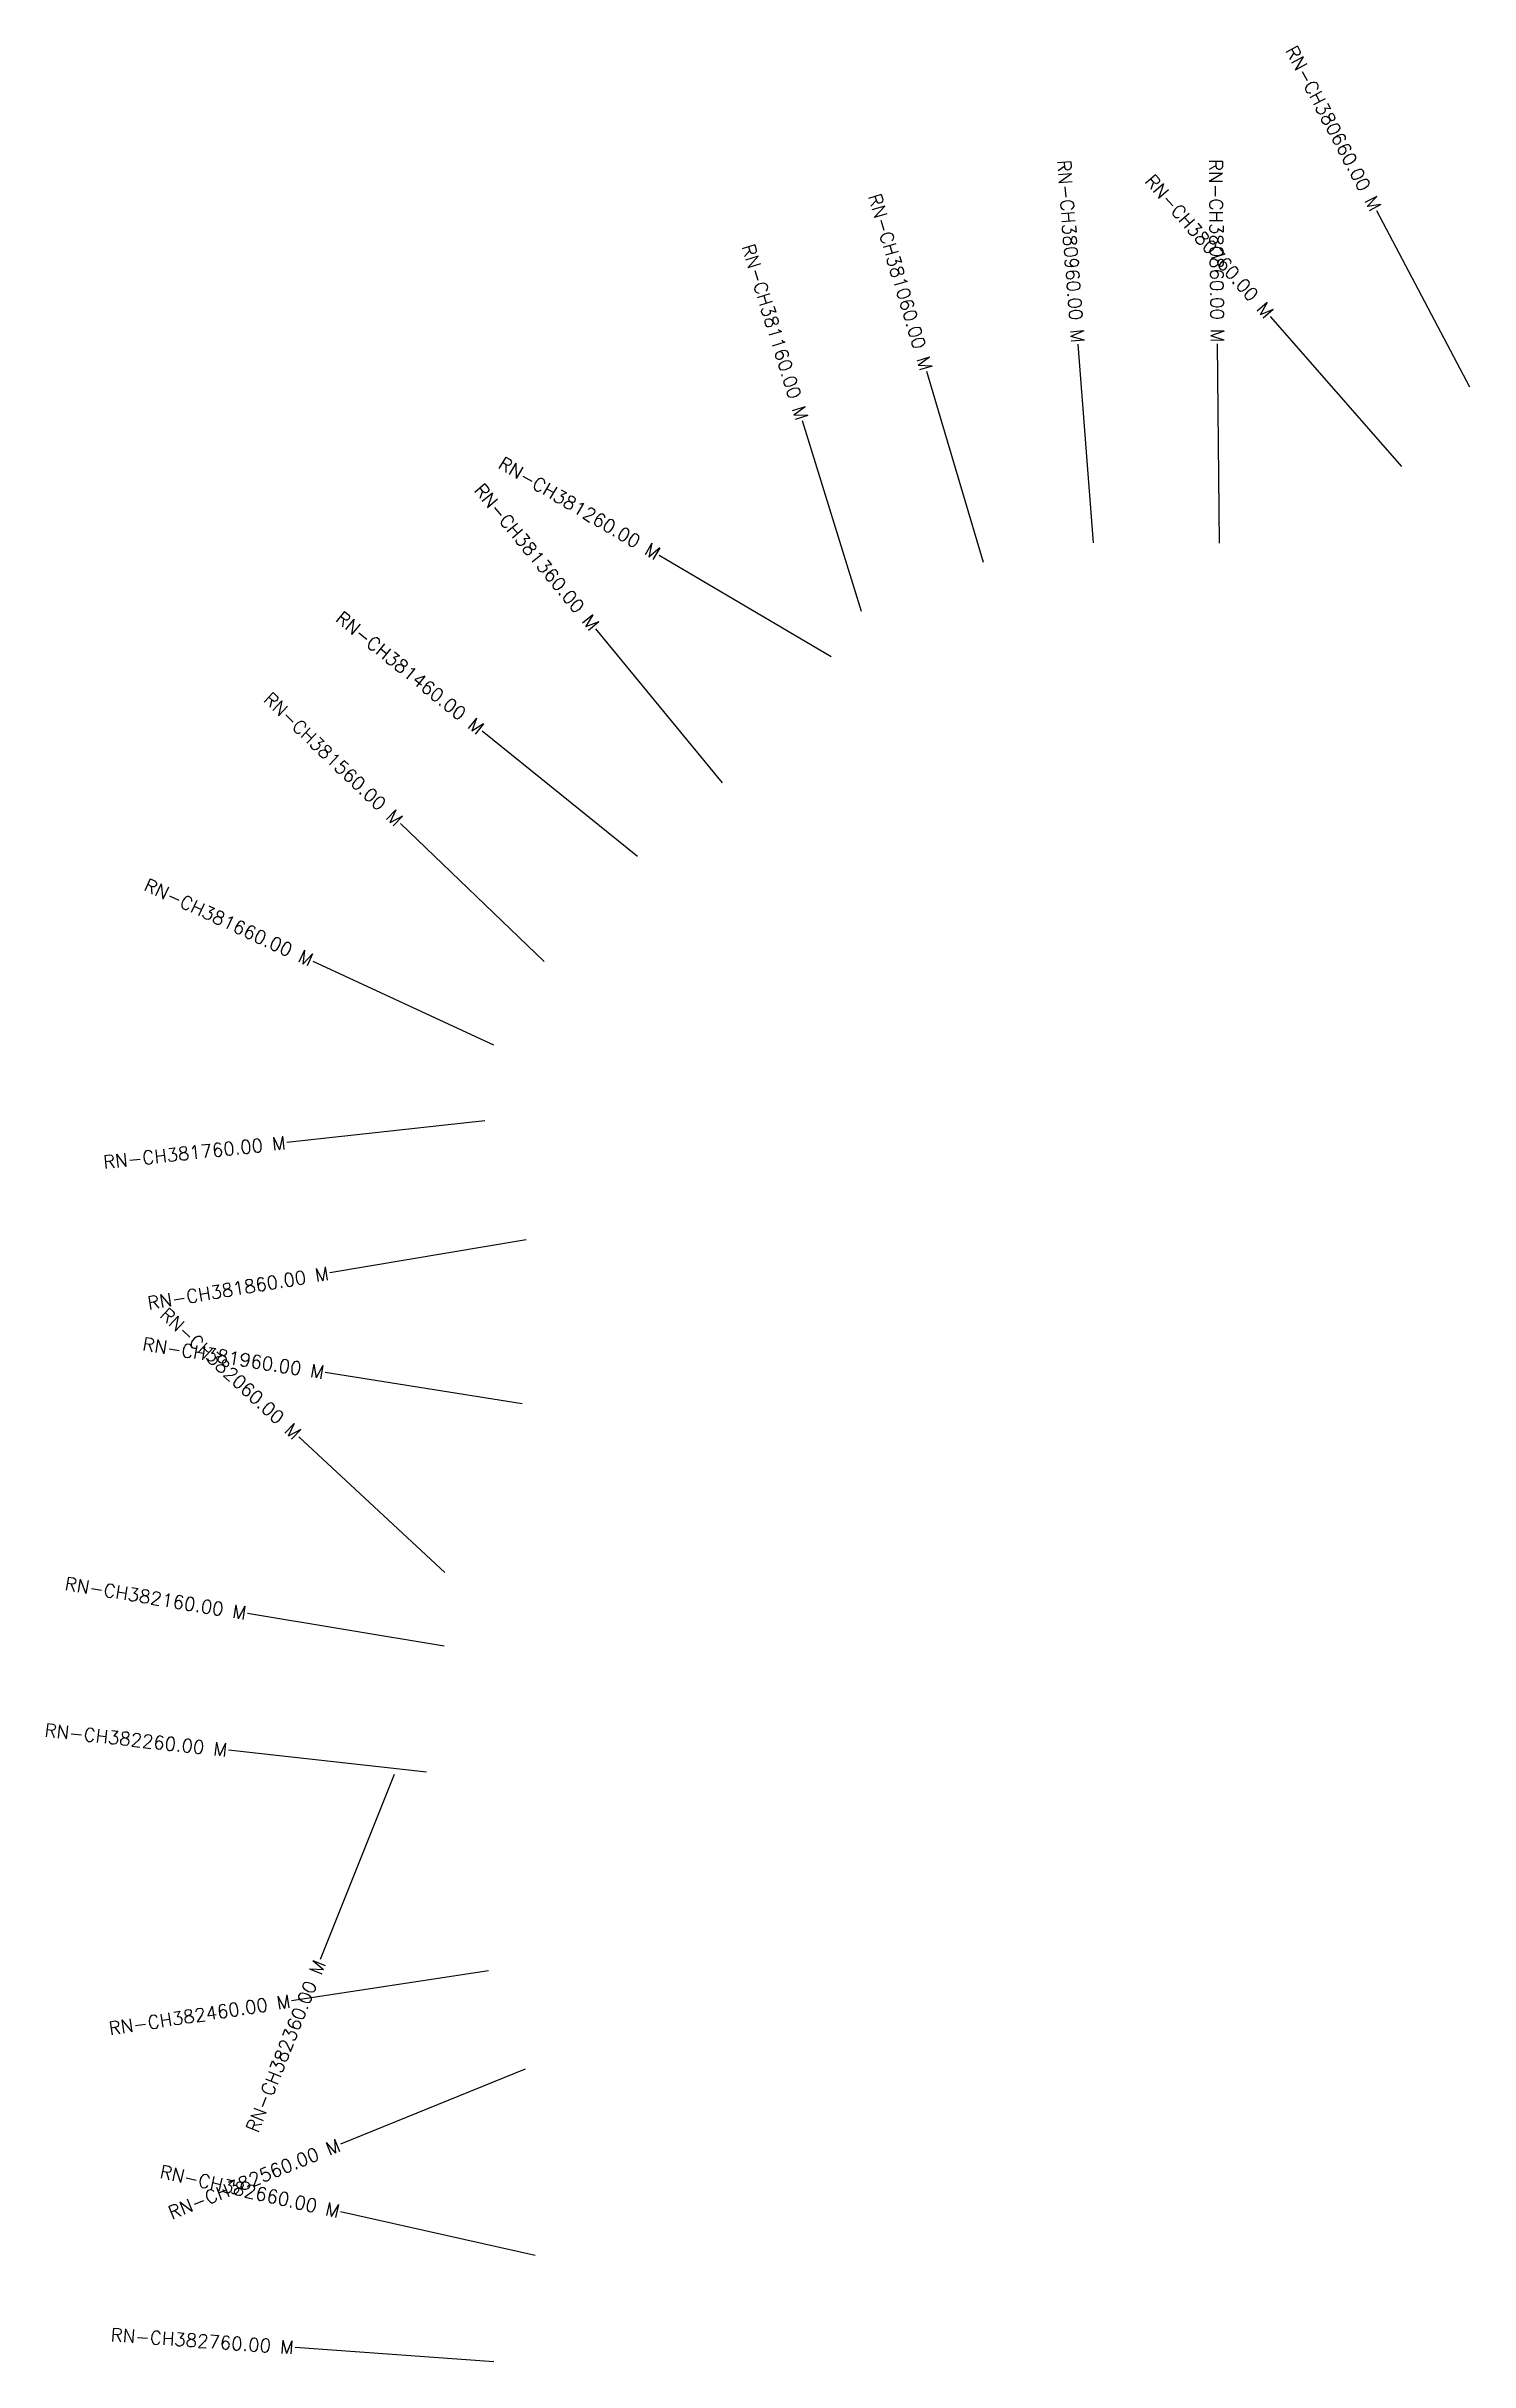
# Model space of a CAD drawing. Header units: metres. Extents: x 299786 to 304095, y 1956232 to 1958907.
# Drawn here: x 299786 to 300857, y 1956409 to 1958151 of the extents above; entities that cross this region are included whole.
import ezdxf
from ezdxf.enums import TextEntityAlignment as Align

# ---------------------------------------------------------------- set-up
doc = ezdxf.new("R2010")
doc.units = ezdxf.units.M
doc.header["$MEASUREMENT"] = 0
doc.layers.add('CS', color=134, linetype='Continuous')
doc.layers.add('CSMark', color=6, linetype='Continuous')
doc.styles.get("Standard").update_dxf_attribs({"font": 'simplex.shx'})

msp = doc.modelspace()

# ---------------------------------------------------------------- texts
at = {"layer": 'CSMark'}
for s, rotation, p in [('RN-CH380660.00 M', 297.7919, (300787.1, 1958028.2)), ('RN-CH380960.00 M', 274.396, (300562.7, 1957927.9)), ('RN-CH380860.00 M', 270.5518, (300667.7, 1957928.1)), ('RN-CH380760.00 M', 311.1543, (300707, 1957948.5)), ('RN-CH381060.00 M', 286.528, (300448.7, 1957907.4)), ('RN-CH381160.00 M', 287.2277, (300355.1, 1957870)), ('RN-CH381260.00 M', 329.4455, (300246.9, 1957768.4)), ('RN-CH381360.00 M', 309.4934, (300199.3, 1957713.4)), ('RN-CH381460.00 M', 321.0782, (300113.7, 1957636.2)), ('RN-CH381560.00 M', 316.1958, (300052.1, 1957566.8)), ('RN-CH381660.00 M', 335.1877, (299986.3, 1957462.8)), ('RN-CH381760.00 M', 6.1951, (299966.4, 1957326.1)), ('RN-CH381860.00 M', 9.5234, (299998.7, 1957227.8)), ('RN-CH382060.00 M', 317.1595, (299975.7, 1957105.2)), ('RN-CH381960.00 M', 350.962, (299995.3, 1957153)), ('RN-CH382160.00 M', 350.5976, (299936.7, 1956971.8)), ('RN-CH382260.00 M', 353.6564, (299922.4, 1956868.8)), ('RN-CH382360.00 M', 68.213, (299992.2, 1956710.2)), ('RN-CH382460.00 M', 8.689, (299969.9, 1956680)), ('RN-CH382560.00 M', 22.0696, (300006.8, 1956572)), ('RN-CH382660.00 M', 347.3094, (300006.8, 1956521.6)), ('RN-CH382760.00 M', 355.9521, (299972.6, 1956419.2))]:
    msp.add_text(s, height=10, rotation=rotation, dxfattribs=at).set_placement(p, align=Align.MIDDLE_RIGHT)

# ---------------------------------------------------------------- linework, layer by layer
at = {"layer": 'CS'}
for p, q in [((300857.5, 1957894.6), (300787.5, 1958027.3)), ((300806.3, 1957834.8), (300707.6, 1957947.8)), ((300574.3, 1957777.3), (300562.8, 1957926.9)), ((300669.2, 1957777.2), (300667.7, 1957927.1)), ((300491.7, 1957762.6), (300449, 1957906.4)), ((300399.8, 1957725.8), (300355.4, 1957869.1)), ((300376.9, 1957691.7), (300247.7, 1957767.9)), ((300295.3, 1957596.9), (300199.9, 1957712.6)), ((300231.2, 1957541.4), (300114.5, 1957635.6)), ((300161.1, 1957462.3), (300052.9, 1957566.1)), ((300123.3, 1957399.4), (299987.2, 1957462.4)), ((300116.5, 1957342.4), (299967.4, 1957326.2)), ((300147.6, 1957252.8), (299999.7, 1957227.9)), ((300144.4, 1957129.3), (299996.3, 1957152.9)), ((300086.4, 1957002.5), (299976.4, 1957104.5)), ((300085.7, 1956947.1), (299937.7, 1956971.6)), ((300072.5, 1956852.1), (299923.4, 1956868.7)), ((300048.2, 1956850.4), (299992.5, 1956711.1)), ((300119.2, 1956702.8), (299970.9, 1956680.1)), ((300146.8, 1956628.7), (300007.8, 1956572.3)), ((300154.2, 1956488.4), (300007.8, 1956521.4)), ((300123.2, 1956408.5), (299973.6, 1956419.1))]:
    msp.add_line(p, q, dxfattribs=at)

msp.set_redraw_order([(e.dxf.handle, doc.entitydb.next_handle()) for e in msp.query("TEXT MTEXT ATTDEF DIMENSION ARC_DIMENSION")])  # texts and dimensions are drawn at this point

doc.saveas('drawing.dxf')
